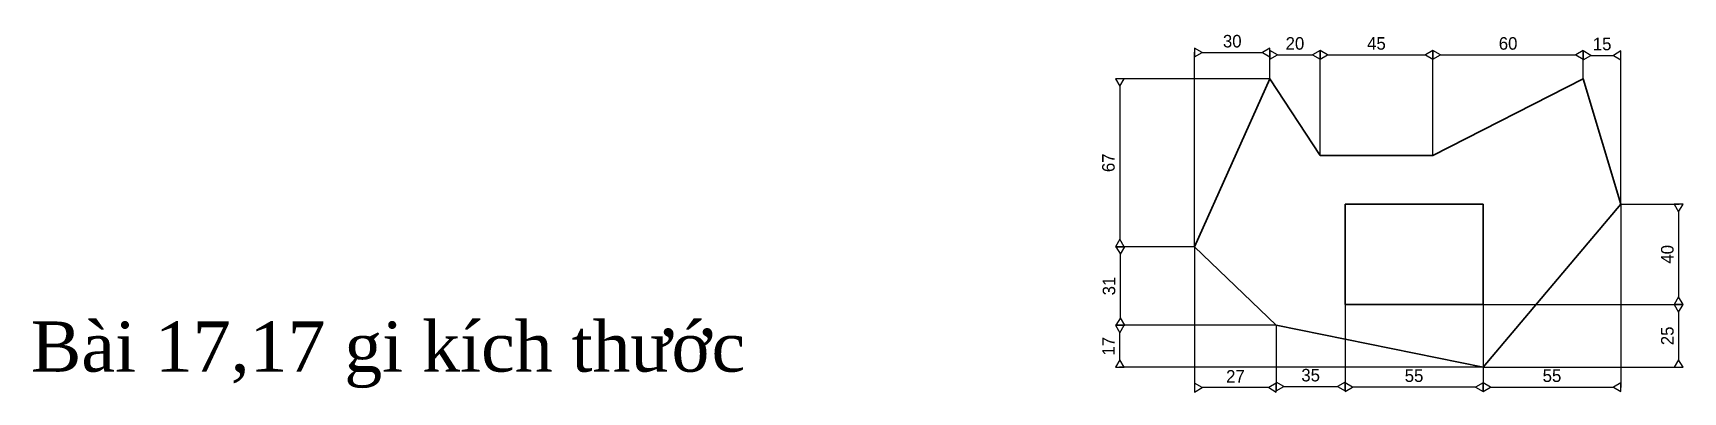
# Model space of a CAD drawing. Header units: inches. Extents: x 90 to 18020, y 90 to 97676.
# Drawn here: x 6155 to 6813, y 92982 to 93125 of the extents above; entities that cross this region are included whole.
import ezdxf

# ---------------------------------------------------------------- set-up
doc = ezdxf.new("R2010")
doc.units = ezdxf.units.IN
doc.header["$MEASUREMENT"] = 0
doc.layers.add('Line1', color=7, linetype='Continuous', lineweight=30)
doc.styles.add('Text1', font='times.ttf')
doc.dimstyles.new('Style1', dxfattribs={"dimtxt": 5, "dimasz": 3, "dimexe": 0.18, "dimexo": 0.0625, "dimgap": 2, "dimtad": 1, "dimtoh": 1, "dimdec": 0, "dimzin": 0, "dimdsep": 46, "dimtxsty": 'Standard', "dimblk": 'DATUMBLANK', "dimcen": 1, "dimadec": 0, "dimazin": 0, "dimtfac": 1, "dimtdec": 0, "dimtofl": 0, "dimtmove": 0, "dimatfit": 1, "dimfxl": 1, "dimtolj": 1, "dimtzin": 0, "dimarcsym": 2})

msp = doc.modelspace()

# ---------------------------------------------------------------- texts
at = {"color": 2, "style": 'Text1'}
msp.add_text('Bài 17,17 gi kích thước', height=20, dxfattribs=at).set_placement((6154.2, 92989.9))

# ---------------------------------------------------------------- blocks, each defined once
blk = doc.blocks.new('_DatumBlank')
at = {"color": 0, "linetype": 'ByBlock', "lineweight": -2}
for p, q in [((0, 0.58), (-1, 0)), ((-1, 0), (0, -0.58)), ((0, -0.58), (0, 0.58))]:
    blk.add_line(p, q, dxfattribs=at)
blk = doc.blocks.new('*D211')
at = {"color": 0, "linetype": 'Continuous', "lineweight": -2, "transparency": 16777216}
for p, q in [((6618.31, 93039.73), (6618.31, 93117.29)), ((6621.31, 93117.11), (6645.31, 93117.11)), ((6648.31, 93106.74), (6648.31, 93117.29))]:
    blk.add_line(p, q, dxfattribs=at)
at = {"layer": 'Defpoints', "color": 0, "linetype": 'Continuous', "transparency": 16777216}
for p in [(6648.31, 93117.11), (6648.31, 93106.67), (6618.31, 93039.67)]:
    blk.add_point(p, dxfattribs=at)
at = {"color": 0, "linetype": 'Continuous', "lineweight": -2, "transparency": 16777216, "xscale": 3, "yscale": 3, "zscale": 3, "rotation": 180}
blk.add_blockref('_DatumBlank', (6618.31, 93117.11), dxfattribs=at)
at = {"color": 0, "linetype": 'Continuous', "lineweight": -2, "transparency": 16777216, "xscale": 3, "yscale": 3, "zscale": 3}
blk.add_blockref('_DatumBlank', (6648.31, 93117.11), dxfattribs=at)
at = {"color": 0, "linetype": 'Continuous', "transparency": 16777216, "insert": (6633.31, 93121.61), "char_height": 5, "attachment_point": 5}
blk.add_mtext('\\A1;30', dxfattribs=at)
blk = doc.blocks.new('*D212')
at = {"color": 0, "linetype": 'Continuous', "lineweight": -2, "transparency": 16777216}
for p, q in [((6648.31, 93106.74), (6648.31, 93116.39)), ((6651.31, 93116.21), (6665.31, 93116.21)), ((6668.31, 93076.13), (6668.31, 93116.39))]:
    blk.add_line(p, q, dxfattribs=at)
at = {"layer": 'Defpoints', "color": 0, "linetype": 'Continuous', "transparency": 16777216}
for p in [(6668.31, 93116.21), (6648.31, 93106.67), (6668.31, 93076.07)]:
    blk.add_point(p, dxfattribs=at)
at = {"color": 0, "linetype": 'Continuous', "lineweight": -2, "transparency": 16777216, "xscale": 3, "yscale": 3, "zscale": 3, "rotation": 180}
blk.add_blockref('_DatumBlank', (6648.31, 93116.21), dxfattribs=at)
at = {"color": 0, "linetype": 'Continuous', "lineweight": -2, "transparency": 16777216, "xscale": 3, "yscale": 3, "zscale": 3}
blk.add_blockref('_DatumBlank', (6668.31, 93116.21), dxfattribs=at)
at = {"color": 0, "linetype": 'Continuous', "transparency": 16777216, "insert": (6658.31, 93120.71), "char_height": 5, "attachment_point": 5}
blk.add_mtext('\\A1;20', dxfattribs=at)
blk = doc.blocks.new('*D213')
at = {"color": 0, "linetype": 'Continuous', "lineweight": -2, "transparency": 16777216}
for p, q in [((6668.31, 93076.13), (6668.31, 93116.39)), ((6671.31, 93116.21), (6710.31, 93116.21)), ((6713.31, 93076.13), (6713.31, 93116.39))]:
    blk.add_line(p, q, dxfattribs=at)
at = {"layer": 'Defpoints', "color": 0, "linetype": 'Continuous', "transparency": 16777216}
for p in [(6713.31, 93116.21), (6668.31, 93076.07), (6713.31, 93076.07)]:
    blk.add_point(p, dxfattribs=at)
at = {"color": 0, "linetype": 'Continuous', "lineweight": -2, "transparency": 16777216, "xscale": 3, "yscale": 3, "zscale": 3, "rotation": 180}
blk.add_blockref('_DatumBlank', (6668.31, 93116.21), dxfattribs=at)
at = {"color": 0, "linetype": 'Continuous', "lineweight": -2, "transparency": 16777216, "xscale": 3, "yscale": 3, "zscale": 3}
blk.add_blockref('_DatumBlank', (6713.31, 93116.21), dxfattribs=at)
at = {"color": 0, "linetype": 'Continuous', "transparency": 16777216, "insert": (6690.81, 93120.71), "char_height": 5, "attachment_point": 5}
blk.add_mtext('\\A1;45', dxfattribs=at)
blk = doc.blocks.new('*D214')
at = {"color": 0, "linetype": 'Continuous', "lineweight": -2, "transparency": 16777216}
for p, q in [((6713.31, 93076.54), (6713.31, 93116.39)), ((6716.31, 93116.21), (6770.31, 93116.21)), ((6773.31, 93106.74), (6773.31, 93116.39))]:
    blk.add_line(p, q, dxfattribs=at)
at = {"layer": 'Defpoints', "color": 0, "linetype": 'Continuous', "transparency": 16777216}
for p in [(6773.31, 93116.21), (6773.31, 93106.67), (6713.31, 93076.47)]:
    blk.add_point(p, dxfattribs=at)
at = {"color": 0, "linetype": 'Continuous', "lineweight": -2, "transparency": 16777216, "xscale": 3, "yscale": 3, "zscale": 3, "rotation": 180}
blk.add_blockref('_DatumBlank', (6713.31, 93116.21), dxfattribs=at)
at = {"color": 0, "linetype": 'Continuous', "lineweight": -2, "transparency": 16777216, "xscale": 3, "yscale": 3, "zscale": 3}
blk.add_blockref('_DatumBlank', (6773.31, 93116.21), dxfattribs=at)
at = {"color": 0, "linetype": 'Continuous', "transparency": 16777216, "insert": (6743.31, 93120.71), "char_height": 5, "attachment_point": 5}
blk.add_mtext('\\A1;60', dxfattribs=at)
blk = doc.blocks.new('*D215')
at = {"color": 0, "linetype": 'Continuous', "lineweight": -2, "transparency": 16777216}
for p, q in [((6773.31, 93106.74), (6773.31, 93116.17)), ((6776.31, 93115.99), (6785.31, 93115.99)), ((6788.31, 93056.74), (6788.31, 93116.17))]:
    blk.add_line(p, q, dxfattribs=at)
at = {"layer": 'Defpoints', "color": 0, "linetype": 'Continuous', "transparency": 16777216}
for p in [(6788.31, 93115.99), (6773.31, 93106.67), (6788.31, 93056.67)]:
    blk.add_point(p, dxfattribs=at)
at = {"color": 0, "linetype": 'Continuous', "lineweight": -2, "transparency": 16777216, "xscale": 3, "yscale": 3, "zscale": 3, "rotation": 180}
blk.add_blockref('_DatumBlank', (6773.31, 93115.99), dxfattribs=at)
at = {"color": 0, "linetype": 'Continuous', "lineweight": -2, "transparency": 16777216, "xscale": 3, "yscale": 3, "zscale": 3}
blk.add_blockref('_DatumBlank', (6788.31, 93115.99), dxfattribs=at)
at = {"color": 0, "linetype": 'Continuous', "transparency": 16777216, "insert": (6780.81, 93120.49), "char_height": 5, "attachment_point": 5}
blk.add_mtext('\\A1;15', dxfattribs=at)
blk = doc.blocks.new('*D216')
at = {"color": 0, "linetype": 'Continuous', "lineweight": -2, "transparency": 16777216}
for p, q in [((6733.37, 93016.67), (6811.51, 93016.67)), ((6811.33, 93013.67), (6811.33, 92994.67)), ((6733.37, 92991.67), (6811.51, 92991.67))]:
    blk.add_line(p, q, dxfattribs=at)
at = {"layer": 'Defpoints', "color": 0, "linetype": 'Continuous', "transparency": 16777216}
for p in [(6733.31, 93016.67), (6733.31, 92991.67), (6811.33, 92991.67)]:
    blk.add_point(p, dxfattribs=at)
at = {"color": 0, "linetype": 'Continuous', "lineweight": -2, "transparency": 16777216, "xscale": 3, "yscale": 3, "zscale": 3}
for p, rotation in [((6811.33, 93016.67), 90), ((6811.33, 92991.67), 270)]:
    blk.add_blockref('_DatumBlank', p, dxfattribs=dict(at, rotation=rotation))
at = {"color": 0, "linetype": 'Continuous', "transparency": 16777216, "insert": (6806.83, 93004.17), "char_height": 5, "attachment_point": 5, "rotation": 90}
blk.add_mtext('\\A1;25', dxfattribs=at)
blk = doc.blocks.new('*D217')
at = {"color": 0, "linetype": 'Continuous', "lineweight": -2, "transparency": 16777216}
for p, q in [((6788.37, 93056.67), (6811.51, 93056.67)), ((6811.33, 93053.67), (6811.33, 93019.67)), ((6733.37, 93016.67), (6811.51, 93016.67))]:
    blk.add_line(p, q, dxfattribs=at)
at = {"layer": 'Defpoints', "color": 0, "linetype": 'Continuous', "transparency": 16777216}
for p in [(6788.31, 93056.67), (6733.31, 93016.67), (6811.33, 93016.67)]:
    blk.add_point(p, dxfattribs=at)
at = {"color": 0, "linetype": 'Continuous', "lineweight": -2, "transparency": 16777216, "xscale": 3, "yscale": 3, "zscale": 3}
for p, rotation in [((6811.33, 93056.67), 90), ((6811.33, 93016.67), 270)]:
    blk.add_blockref('_DatumBlank', p, dxfattribs=dict(at, rotation=rotation))
at = {"color": 0, "linetype": 'Continuous', "transparency": 16777216, "insert": (6806.83, 93036.67), "char_height": 5, "attachment_point": 5, "rotation": 90}
blk.add_mtext('\\A1;40', dxfattribs=at)
blk = doc.blocks.new('*D218')
at = {"color": 0, "linetype": 'Continuous', "lineweight": -2, "transparency": 16777216}
for p, q in [((6788.31, 93056.61), (6788.31, 92983.57)), ((6733.31, 93016.61), (6733.31, 92983.57)), ((6736.31, 92983.75), (6785.31, 92983.75))]:
    blk.add_line(p, q, dxfattribs=at)
at = {"layer": 'Defpoints', "color": 0, "linetype": 'Continuous', "transparency": 16777216}
for p in [(6788.31, 93056.67), (6733.31, 93016.67), (6788.31, 92983.75)]:
    blk.add_point(p, dxfattribs=at)
at = {"color": 0, "linetype": 'Continuous', "lineweight": -2, "transparency": 16777216, "xscale": 3, "yscale": 3, "zscale": 3, "rotation": 180}
blk.add_blockref('_DatumBlank', (6733.31, 92983.75), dxfattribs=at)
at = {"color": 0, "linetype": 'Continuous', "lineweight": -2, "transparency": 16777216, "xscale": 3, "yscale": 3, "zscale": 3}
blk.add_blockref('_DatumBlank', (6788.31, 92983.75), dxfattribs=at)
at = {"color": 0, "linetype": 'Continuous', "transparency": 16777216, "insert": (6760.81, 92988.25), "char_height": 5, "attachment_point": 5}
blk.add_mtext('\\A1;55', dxfattribs=at)
blk = doc.blocks.new('*D219')
at = {"color": 0, "linetype": 'Continuous', "lineweight": -2, "transparency": 16777216}
for p, q in [((6678.31, 93016.61), (6678.31, 92983.57)), ((6733.31, 93016.61), (6733.31, 92983.57)), ((6730.31, 92983.75), (6681.31, 92983.75))]:
    blk.add_line(p, q, dxfattribs=at)
at = {"layer": 'Defpoints', "color": 0, "linetype": 'Continuous', "transparency": 16777216}
for p in [(6678.31, 93016.67), (6733.31, 93016.67), (6678.31, 92983.75)]:
    blk.add_point(p, dxfattribs=at)
at = {"color": 0, "linetype": 'Continuous', "lineweight": -2, "transparency": 16777216, "xscale": 3, "yscale": 3, "zscale": 3, "rotation": 180}
blk.add_blockref('_DatumBlank', (6678.31, 92983.75), dxfattribs=at)
at = {"color": 0, "linetype": 'Continuous', "lineweight": -2, "transparency": 16777216, "xscale": 3, "yscale": 3, "zscale": 3}
blk.add_blockref('_DatumBlank', (6733.31, 92983.75), dxfattribs=at)
at = {"color": 0, "linetype": 'Continuous', "transparency": 16777216, "insert": (6705.81, 92988.25), "char_height": 5, "attachment_point": 5}
blk.add_mtext('\\A1;55', dxfattribs=at)
blk = doc.blocks.new('*D220')
at = {"color": 0, "linetype": 'Continuous', "lineweight": -2, "transparency": 16777216}
for p, q in [((6678.31, 93016.61), (6678.31, 92983.79)), ((6650.84, 93008.32), (6650.84, 92983.79)), ((6653.84, 92983.97), (6675.31, 92983.97))]:
    blk.add_line(p, q, dxfattribs=at)
at = {"layer": 'Defpoints', "color": 0, "linetype": 'Continuous', "transparency": 16777216}
for p in [(6678.31, 93016.67), (6650.84, 93008.38), (6678.31, 92983.97)]:
    blk.add_point(p, dxfattribs=at)
at = {"color": 0, "linetype": 'Continuous', "lineweight": -2, "transparency": 16777216, "xscale": 3, "yscale": 3, "zscale": 3, "rotation": 180}
blk.add_blockref('_DatumBlank', (6650.84, 92983.97), dxfattribs=at)
at = {"color": 0, "linetype": 'Continuous', "lineweight": -2, "transparency": 16777216, "xscale": 3, "yscale": 3, "zscale": 3}
blk.add_blockref('_DatumBlank', (6678.31, 92983.97), dxfattribs=at)
at = {"color": 0, "linetype": 'Continuous', "transparency": 16777216, "insert": (6664.57, 92988.47), "char_height": 5, "attachment_point": 5}
blk.add_mtext('\\A1;35', dxfattribs=at)
blk = doc.blocks.new('*D221')
at = {"color": 0, "linetype": 'Continuous', "lineweight": -2, "transparency": 16777216}
for p, q in [((6618.31, 93039.61), (6618.31, 92983.34)), ((6650.84, 93008.32), (6650.84, 92983.34)), ((6647.84, 92983.52), (6621.31, 92983.52))]:
    blk.add_line(p, q, dxfattribs=at)
at = {"layer": 'Defpoints', "color": 0, "linetype": 'Continuous', "transparency": 16777216}
for p in [(6618.31, 93039.67), (6650.84, 93008.38), (6618.31, 92983.52)]:
    blk.add_point(p, dxfattribs=at)
at = {"color": 0, "linetype": 'Continuous', "lineweight": -2, "transparency": 16777216, "xscale": 3, "yscale": 3, "zscale": 3, "rotation": 180}
blk.add_blockref('_DatumBlank', (6618.31, 92983.52), dxfattribs=at)
at = {"color": 0, "linetype": 'Continuous', "lineweight": -2, "transparency": 16777216, "xscale": 3, "yscale": 3, "zscale": 3}
blk.add_blockref('_DatumBlank', (6650.84, 92983.52), dxfattribs=at)
at = {"color": 0, "linetype": 'Continuous', "transparency": 16777216, "insert": (6634.57, 92988.02), "char_height": 5, "attachment_point": 5}
blk.add_mtext('\\A1;27', dxfattribs=at)
blk = doc.blocks.new('*D222')
at = {"color": 0, "linetype": 'Continuous', "lineweight": -2, "transparency": 16777216}
for p, q in [((6650.77, 93008.38), (6588.28, 93008.38)), ((6588.46, 92994.67), (6588.46, 93005.38)), ((6733.25, 92991.67), (6588.28, 92991.67))]:
    blk.add_line(p, q, dxfattribs=at)
at = {"layer": 'Defpoints', "color": 0, "linetype": 'Continuous', "transparency": 16777216}
for p in [(6588.46, 93008.38), (6650.84, 93008.38), (6733.31, 92991.67)]:
    blk.add_point(p, dxfattribs=at)
at = {"color": 0, "linetype": 'Continuous', "lineweight": -2, "transparency": 16777216, "xscale": 3, "yscale": 3, "zscale": 3}
for p, rotation in [((6588.46, 93008.38), 90), ((6588.46, 92991.67), 270)]:
    blk.add_blockref('_DatumBlank', p, dxfattribs=dict(at, rotation=rotation))
at = {"color": 0, "linetype": 'Continuous', "transparency": 16777216, "insert": (6583.96, 93000.03), "char_height": 5, "attachment_point": 5, "rotation": 90}
blk.add_mtext('\\A1;17', dxfattribs=at)
blk = doc.blocks.new('*D223')
at = {"color": 0, "linetype": 'Continuous', "lineweight": -2, "transparency": 16777216}
for p, q in [((6618.25, 93039.67), (6588.5, 93039.67)), ((6588.68, 93011.38), (6588.68, 93036.67)), ((6650.77, 93008.38), (6588.5, 93008.38))]:
    blk.add_line(p, q, dxfattribs=at)
at = {"layer": 'Defpoints', "color": 0, "linetype": 'Continuous', "transparency": 16777216}
for p in [(6588.68, 93039.67), (6618.31, 93039.67), (6650.84, 93008.38)]:
    blk.add_point(p, dxfattribs=at)
at = {"color": 0, "linetype": 'Continuous', "lineweight": -2, "transparency": 16777216, "xscale": 3, "yscale": 3, "zscale": 3}
for p, rotation in [((6588.68, 93039.67), 90), ((6588.68, 93008.38), 270)]:
    blk.add_blockref('_DatumBlank', p, dxfattribs=dict(at, rotation=rotation))
at = {"color": 0, "linetype": 'Continuous', "transparency": 16777216, "insert": (6584.18, 93024.03), "char_height": 5, "attachment_point": 5, "rotation": 90}
blk.add_mtext('\\A1;31', dxfattribs=at)
blk = doc.blocks.new('*D224')
at = {"color": 0, "linetype": 'Continuous', "lineweight": -2, "transparency": 16777216}
for p, q in [((6648.25, 93106.67), (6588.28, 93106.67)), ((6588.46, 93103.67), (6588.46, 93042.67)), ((6618.25, 93039.67), (6588.28, 93039.67))]:
    blk.add_line(p, q, dxfattribs=at)
at = {"layer": 'Defpoints', "color": 0, "linetype": 'Continuous', "transparency": 16777216}
for p in [(6648.31, 93106.67), (6588.46, 93039.67), (6618.31, 93039.67)]:
    blk.add_point(p, dxfattribs=at)
at = {"color": 0, "linetype": 'Continuous', "lineweight": -2, "transparency": 16777216, "xscale": 3, "yscale": 3, "zscale": 3}
for p, rotation in [((6588.46, 93106.67), 90), ((6588.46, 93039.67), 270)]:
    blk.add_blockref('_DatumBlank', p, dxfattribs=dict(at, rotation=rotation))
at = {"color": 0, "linetype": 'Continuous', "transparency": 16777216, "insert": (6583.96, 93073.17), "char_height": 5, "attachment_point": 5, "rotation": 90}
blk.add_mtext('\\A1;67', dxfattribs=at)

# ---------------------------------------------------------------- dimensions: what is measured, and where the dimension line sits
at = {"linetype": 'Continuous'}
for base, p1, p2, picture, middle in [((6648.31, 93117.11), (6618.31, 93039.67), (6648.31, 93106.67), '*D211', (6633.31, 93121.61)), ((6668.31, 93116.21), (6648.31, 93106.67), (6668.31, 93076.07), '*D212', (6658.31, 93120.71)), ((6713.31, 93116.21), (6668.31, 93076.07), (6713.31, 93076.07), '*D213', (6690.81, 93120.71)), ((6773.31, 93116.21), (6713.31, 93076.47), (6773.31, 93106.67), '*D214', (6743.31, 93120.71)), ((6788.31, 93115.99), (6773.31, 93106.67), (6788.31, 93056.67), '*D215', (6780.81, 93120.49)), ((6788.31, 92983.75), (6733.31, 93016.67), (6788.31, 93056.67), '*D218', (6760.81, 92988.25)), ((6678.31, 92983.75), (6733.31, 93016.67), (6678.31, 93016.67), '*D219', (6705.81, 92988.25))]:
    dim = msp.add_linear_dim(base=base, p1=p1, p2=p2, dimstyle='Style1', dxfattribs=at)
    dim.commit()
    dim.dimension.update_dxf_attribs({"geometry": picture, "text_midpoint": middle})
for base, p1, p2, picture, middle in [((6588.46, 93039.67), (6648.31, 93106.67), (6618.31, 93039.67), '*D224', (6583.96, 93073.17)), ((6811.33, 93016.67), (6788.31, 93056.67), (6733.31, 93016.67), '*D217', (6806.83, 93036.67)), ((6588.68, 93039.67), (6650.84, 93008.38), (6618.31, 93039.67), '*D223', (6584.18, 93024.03)), ((6811.33, 92991.67), (6733.31, 93016.67), (6733.31, 92991.67), '*D216', (6806.83, 93004.17)), ((6588.46, 93008.38), (6733.31, 92991.67), (6650.84, 93008.38), '*D222', (6583.96, 93000.03))]:
    dim = msp.add_linear_dim(base=base, p1=p1, p2=p2, angle=90, dimstyle='Style1', dxfattribs=at)
    dim.commit()
    dim.dimension.update_dxf_attribs({"geometry": picture, "text_midpoint": middle})
for base, p2, text, picture, middle in [((6618.31, 92983.52), (6618.31, 93039.67), '27', '*D221', (6634.57, 92988.02)), ((6678.31, 92983.97), (6678.31, 93016.67), '35', '*D220', (6664.57, 92988.47))]:
    dim = msp.add_linear_dim(base=base, p1=(6650.84, 93008.38), p2=p2, text=text, dimstyle='Style1', dxfattribs=at)
    dim.commit()
    dim.dimension.update_dxf_attribs({"geometry": picture, "text_midpoint": middle})

# ---------------------------------------------------------------- linework, layer by layer
at = {"layer": 'Line1', "linetype": 'Continuous'}
for p, q in [((6618.31, 93039.67), (6648.31, 93106.67)), ((6648.31, 93106.67), (6668.31, 93076.07)), ((6713.31, 93076.07), (6773.31, 93106.67)), ((6788.31, 93056.67), (6773.31, 93106.67)), ((6668.31, 93076.07), (6713.31, 93076.07)), ((6678.31, 93016.67), (6678.31, 93056.67)), ((6678.31, 93056.67), (6733.31, 93056.67)), ((6788.31, 93056.67), (6733.31, 92991.67)), ((6733.31, 93056.67), (6733.31, 93016.67)), ((6650.84, 93008.38), (6618.31, 93039.67)), ((6733.31, 93016.67), (6678.31, 93016.67)), ((6733.31, 92991.67), (6650.84, 93008.38))]:
    msp.add_line(p, q, dxfattribs=at)

msp.set_redraw_order([(e.dxf.handle, doc.entitydb.next_handle()) for e in msp.query("TEXT MTEXT ATTDEF DIMENSION ARC_DIMENSION")])  # texts and dimensions are drawn at this point

doc.saveas('drawing.dxf')
